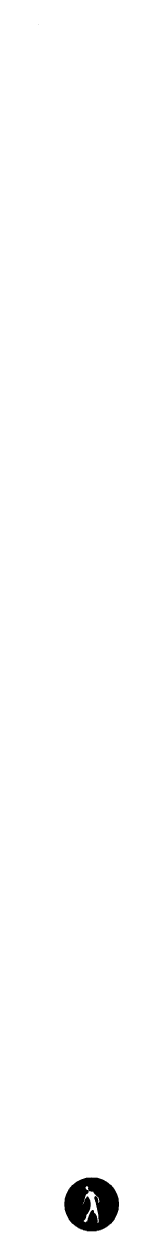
# Model space of a CAD drawing. Header units: millimetres. Extents: x -3 to 2253, y -3 to 1300.
# Drawn here: x 1917 to 1932, y 177 to 404 of the extents above; entities that cross this region are included whole.
import ezdxf

# ---------------------------------------------------------------- set-up
doc = ezdxf.new("R2010")
doc.units = ezdxf.units.MM
doc.layers.add('CYAN', color=4, linetype='Continuous')
doc.layers.add('VEILIG', color=7, linetype='Continuous')

# ---------------------------------------------------------------- blocks, each defined once
blk = doc.blocks.new('*X364')
at = {"color": 0}
for p, q in [((122.98, 247.44), (128.15, 247.44)), ((123.14, 247.54), (127.99, 247.54)), ((123.32, 247.63), (127.81, 247.63)), ((123.51, 247.73), (127.62, 247.73)), ((123.74, 247.82), (127.39, 247.82)), ((124, 247.91), (127.13, 247.91)), ((124.31, 248.01), (126.82, 248.01)), ((124.76, 248.1), (126.37, 248.1)), ((120.99, 245.19), (124.57, 245.19)), ((121.04, 245.29), (124.72, 245.29)), ((121.08, 245.38), (124.84, 245.38)), ((121.13, 245.47), (124.91, 245.47)), ((121.18, 245.57), (124.91, 245.57)), ((121.23, 245.66), (124.86, 245.66)), ((121.29, 245.76), (124.57, 245.76)), ((121.35, 245.85), (124.51, 245.85)), ((121.41, 245.94), (124.36, 245.94)), ((121.47, 246.04), (124.36, 246.04)), ((121.54, 246.13), (124.37, 246.13)), ((121.61, 246.22), (124.31, 246.22)), ((121.68, 246.32), (124.28, 246.32)), ((121.76, 246.41), (124.29, 246.41)), ((121.84, 246.51), (124.34, 246.51)), ((121.93, 246.6), (124.43, 246.6)), ((122.02, 246.69), (129.11, 246.69)), ((122.12, 246.79), (129.01, 246.79)), ((122.22, 246.88), (128.91, 246.88)), ((122.33, 246.98), (128.8, 246.98)), ((122.44, 247.07), (128.69, 247.07)), ((122.56, 247.16), (128.57, 247.16)), ((122.69, 247.26), (128.44, 247.26)), ((122.83, 247.35), (128.3, 247.35)), ((124.38, 245.94), (124.47, 245.94)), ((124.87, 246.6), (129.2, 246.6)), ((124.96, 246.51), (129.29, 246.51)), ((124.96, 246.13), (129.59, 246.13)), ((124.98, 246.04), (129.66, 246.04)), ((125, 246.41), (129.37, 246.41)), ((125, 246.22), (129.52, 246.22)), ((125.01, 246.32), (129.45, 246.32)), ((125.03, 245.94), (129.72, 245.94)), ((125.11, 245.85), (129.78, 245.85)), ((125.26, 245.76), (129.84, 245.76)), ((125.87, 245.66), (129.9, 245.66)), ((125.91, 245.57), (129.95, 245.57)), ((125.95, 245.47), (130, 245.47)), ((126.01, 245.38), (130.05, 245.38)), ((126.09, 245.29), (130.09, 245.29)), ((126.17, 245.19), (130.14, 245.19)), ((120.56, 243.22), (123.55, 243.22)), ((120.56, 243.13), (123.3, 243.13)), ((120.57, 243.41), (123.88, 243.41)), ((120.57, 243.32), (123.81, 243.32)), ((120.57, 243.04), (123.18, 243.04)), ((120.57, 242.94), (123.11, 242.94)), ((120.58, 243.6), (123.96, 243.6)), ((120.58, 243.5), (123.93, 243.5)), ((120.59, 243.69), (123.99, 243.69)), ((120.6, 243.79), (124.01, 243.79)), ((120.62, 243.88), (124.02, 243.88)), ((120.63, 243.97), (124.05, 243.97)), ((120.65, 244.07), (124.08, 244.07)), ((120.66, 244.16), (124.11, 244.16)), ((120.68, 244.26), (124.15, 244.26)), ((120.71, 244.35), (124.18, 244.35)), ((120.73, 244.44), (124.21, 244.44)), ((120.76, 244.54), (124.24, 244.54)), ((120.78, 244.63), (124.28, 244.63)), ((120.81, 244.72), (124.31, 244.72)), ((120.85, 244.82), (124.34, 244.82)), ((120.88, 244.91), (124.37, 244.91)), ((120.92, 245.01), (124.41, 245.01)), ((120.95, 245.1), (124.46, 245.1)), ((123.45, 242.94), (125.31, 242.94)), ((123.61, 243.04), (123.87, 243.04)), ((124, 243.04), (125.31, 243.04)), ((124.04, 243.13), (125.31, 243.13)), ((124.09, 243.22), (125.3, 243.22)), ((124.14, 243.32), (125.29, 243.32)), ((124.2, 243.41), (125.28, 243.41)), ((124.24, 243.5), (125.27, 243.5)), ((124.25, 243.6), (125.25, 243.6)), ((124.27, 243.69), (125.22, 243.69)), ((124.3, 243.79), (125.19, 243.79)), ((124.33, 243.88), (125.16, 243.88)), ((124.37, 243.97), (125.12, 243.97)), ((124.41, 244.07), (125.08, 244.07)), ((124.46, 244.16), (125.03, 244.16)), ((124.52, 244.26), (124.98, 244.26)), ((124.59, 244.35), (124.92, 244.35)), ((124.67, 244.44), (124.86, 244.44)), ((124.77, 244.54), (124.79, 244.54)), ((126.15, 244.35), (126.51, 244.35)), ((126.15, 244.26), (126.57, 244.26)), ((126.16, 244.44), (126.43, 244.44)), ((126.17, 244.16), (126.62, 244.16)), ((126.21, 244.54), (126.32, 244.54)), ((126.21, 244.07), (126.65, 244.07)), ((126.25, 243.97), (126.68, 243.97)), ((126.26, 245.1), (130.18, 245.1)), ((126.28, 243.88), (126.7, 243.88)), ((126.32, 243.79), (126.7, 243.79)), ((126.35, 243.69), (126.7, 243.69)), ((126.36, 245.01), (130.21, 245.01)), ((126.38, 243.6), (126.69, 243.6)), ((126.41, 243.5), (126.69, 243.5)), ((126.43, 243.41), (126.7, 243.41)), ((126.46, 244.91), (130.25, 244.91)), ((126.46, 243.32), (126.74, 243.32)), ((126.49, 243.22), (126.79, 243.22)), ((126.5, 243.13), (126.87, 243.13)), ((126.52, 243.04), (126.97, 243.04)), ((126.54, 242.94), (130.56, 242.94)), ((126.56, 244.82), (130.28, 244.82)), ((126.68, 244.72), (130.32, 244.72)), ((126.8, 244.63), (130.35, 244.63)), ((126.89, 244.54), (130.37, 244.54)), ((126.92, 244.44), (130.4, 244.44)), ((126.95, 244.35), (130.42, 244.35)), ((126.95, 243.32), (130.56, 243.32)), ((126.97, 243.41), (130.56, 243.41)), ((126.97, 243.22), (130.56, 243.22)), ((126.98, 244.26), (130.44, 244.26)), ((127, 244.16), (130.46, 244.16)), ((127.03, 244.07), (130.48, 244.07)), ((127.03, 243.13), (130.56, 243.13)), ((127.05, 243.97), (130.5, 243.97)), ((127.06, 243.88), (130.51, 243.88)), ((127.08, 243.79), (130.53, 243.79)), ((127.09, 243.69), (130.54, 243.69)), ((127.1, 243.6), (130.55, 243.6)), ((127.1, 243.5), (130.55, 243.5)), ((127.12, 243.04), (130.56, 243.04)), ((120.57, 242.85), (123.09, 242.85)), ((120.58, 242.75), (125.29, 242.75)), ((120.59, 242.66), (125.27, 242.66)), ((120.6, 242.57), (125.25, 242.57)), ((120.61, 242.47), (125.23, 242.47)), ((120.63, 242.38), (125.21, 242.38)), ((120.64, 242.29), (125.17, 242.29)), ((120.66, 242.19), (125.14, 242.19)), ((120.68, 242.1), (125.1, 242.1)), ((120.7, 242), (125.05, 242)), ((120.72, 241.91), (125, 241.91)), ((120.75, 241.82), (124.95, 241.82)), ((120.78, 241.72), (124.88, 241.72)), ((120.81, 241.63), (124.82, 241.63)), ((120.84, 241.53), (124.74, 241.53)), ((120.87, 241.44), (124.65, 241.44)), ((120.91, 241.35), (124.56, 241.35)), ((120.94, 241.25), (124.52, 241.25)), ((120.98, 241.16), (124.51, 241.16)), ((121.03, 241.07), (124.49, 241.07)), ((121.07, 240.97), (124.47, 240.97)), ((121.12, 240.88), (124.45, 240.88)), ((121.17, 240.78), (124.41, 240.78)), ((121.22, 240.69), (124.38, 240.69)), ((123.18, 242.85), (125.3, 242.85)), ((125, 240.69), (126.51, 240.69)), ((125.03, 240.78), (126.48, 240.78)), ((125.07, 240.88), (126.45, 240.88)), ((125.11, 240.97), (126.4, 240.97)), ((125.15, 241.07), (126.34, 241.07)), ((125.2, 241.16), (126.27, 241.16)), ((125.24, 241.25), (126.18, 241.25)), ((125.29, 241.35), (126.05, 241.35)), ((125.34, 241.44), (125.96, 241.44)), ((125.4, 241.53), (125.93, 241.53)), ((125.45, 241.63), (125.92, 241.63)), ((125.51, 241.72), (125.92, 241.72)), ((125.57, 241.82), (125.93, 241.82)), ((125.66, 241.91), (125.88, 241.91)), ((126.56, 242.85), (130.55, 242.85)), ((126.57, 242.75), (130.55, 242.75)), ((126.59, 242.66), (130.54, 242.66)), ((126.61, 242.57), (130.53, 242.57)), ((126.62, 242.47), (130.52, 242.47)), ((126.64, 242.38), (130.5, 242.38)), ((126.66, 242.29), (130.49, 242.29)), ((126.68, 242.19), (130.47, 242.19)), ((126.69, 242.1), (130.45, 242.1)), ((126.71, 242), (130.43, 242)), ((126.73, 241.91), (130.4, 241.91)), ((126.75, 241.82), (130.38, 241.82)), ((126.76, 241.72), (130.35, 241.72)), ((126.78, 241.63), (130.32, 241.63)), ((126.8, 241.53), (130.29, 241.53)), ((126.81, 241.44), (130.26, 241.44)), ((126.83, 241.35), (130.22, 241.35)), ((126.85, 241.25), (130.18, 241.25)), ((126.87, 241.16), (130.14, 241.16)), ((126.88, 241.07), (130.1, 241.07)), ((126.89, 240.97), (130.06, 240.97)), ((126.9, 240.88), (130.01, 240.88)), ((126.91, 240.78), (129.96, 240.78)), ((126.91, 240.69), (129.91, 240.69)), ((121.28, 240.6), (124.33, 240.6)), ((121.33, 240.5), (124.28, 240.5)), ((121.39, 240.41), (124.22, 240.41)), ((121.46, 240.32), (124.15, 240.32)), ((121.52, 240.22), (124.08, 240.22)), ((121.59, 240.13), (123.47, 240.13)), ((121.67, 240.03), (123.61, 240.03)), ((121.74, 239.94), (123.84, 239.94)), ((121.83, 239.85), (124.01, 239.85)), ((121.91, 239.75), (124.15, 239.75)), ((122, 239.66), (124.27, 239.66)), ((122.1, 239.57), (126.12, 239.57)), ((122.2, 239.47), (126.15, 239.47)), ((122.3, 239.38), (128.83, 239.38)), ((122.41, 239.28), (128.72, 239.28)), ((122.53, 239.19), (128.6, 239.19)), ((122.66, 239.1), (128.47, 239.1)), ((122.8, 239), (128.33, 239)), ((122.94, 238.91), (128.19, 238.91)), ((123.1, 238.81), (128.03, 238.81)), ((123.28, 238.72), (127.85, 238.72)), ((123.47, 238.63), (127.66, 238.63)), ((123.68, 238.53), (127.45, 238.53)), ((123.93, 238.44), (127.2, 238.44)), ((124.47, 239.66), (126.3, 239.66)), ((124.5, 239.75), (126.55, 239.75)), ((124.76, 239.85), (126.56, 239.85)), ((124.78, 239.94), (126.56, 239.94)), ((124.8, 240.03), (126.56, 240.03)), ((124.82, 240.13), (126.56, 240.13)), ((124.85, 240.22), (126.56, 240.22)), ((124.87, 240.32), (126.56, 240.32)), ((124.9, 240.41), (126.55, 240.41)), ((124.93, 240.5), (126.54, 240.5)), ((124.96, 240.6), (126.53, 240.6)), ((126.19, 239.47), (128.93, 239.47)), ((126.54, 239.57), (129.03, 239.57)), ((126.92, 240.6), (129.85, 240.6)), ((126.93, 240.5), (129.8, 240.5)), ((126.94, 240.41), (129.74, 240.41)), ((126.95, 240.32), (129.67, 240.32)), ((126.95, 240.22), (129.61, 240.22)), ((126.96, 240.13), (129.54, 240.13)), ((126.97, 240.03), (129.46, 240.03)), ((126.97, 239.94), (129.38, 239.94)), ((127, 239.85), (129.3, 239.85)), ((127.03, 239.75), (129.22, 239.75)), ((127.05, 239.66), (129.13, 239.66)), ((124.24, 238.35), (126.89, 238.35)), ((124.64, 238.25), (126.49, 238.25))]:
    blk.add_line(p, q, dxfattribs=at)
blk = doc.blocks.new('0907D')
at = {"layer": 'VEILIG'}
blk.add_lwpolyline([(12.03, -0.99), (12.03, -0.99, 1.591889)], format="xyb", dxfattribs=at)
blk.add_lwpolyline([(20.86, -221.1, -0.089746), (21.13, -220.89, 0.078461), (21.3, -220.77, 0.738575), (21.13, -220.45, -0.174233), (21.06, -220.44, -0.223827), (20.93, -220.28, 0.223827), (20.87, -220.2, 0.436448), (20.82, -220.22, -0.761078), (20.8, -220.21, -0.099581), (20.8, -220.12, 0.269153), (20.76, -219.97, -0.234521), (20.71, -219.82, -0.516473), (21.26, -219.54, -0.230017), (21.44, -219.78, -0.168174), (21.41, -219.99, 0.168174), (21.4, -220.06, 0.230017), (21.64, -220.39, 0.168174), (22.14, -220.46, -0.168174), (22.28, -220.48, -0.230017), (22.34, -220.56, 0.12808), (22.45, -220.79, 0.061314), (23.27, -221.56, -0.152327), (23.33, -221.65, -0.070137), (23.54, -222.69, -0.53878), (23.46, -222.75, 0.53878), (23.38, -222.81, 0.223894), (23.55, -223.12, -0.602167), (23.54, -223.19, -0.248309), (23.47, -223.18, -0.078525), (23.22, -222.93, -0.197541), (23.13, -222.55, 0.275482), (22.76, -221.63, 0.526178), (22.61, -221.68, 0.169498), (22.62, -222.05, -0.03479), (22.92, -222.96), (23.31, -225.07, -0.004891), (23.41, -226.22, 0.085848), (23.43, -226.29, -0.033792), (23.46, -226.38, -0.018083), (23.49, -226.48, -0.472578), (23.42, -226.57, 0.045071), (22.77, -226.63, 0.093828), (22.65, -226.68, -0.291841), (22.56, -226.68, -0.548178), (22.56, -226.59, -0.1061), (22.92, -226.46, 0.364739), (22.99, -226.38, 0.002012), (23, -226.01, 0.067105), (22.93, -225.44, 0.193878), (22.47, -224.81, -0.188307), (22.37, -224.67, -0.120388), (22.36, -224.41, 0.694648), (22.11, -224.25, 0.084589), (21.99, -224.38, 0.096448), (21.21, -226.27, 0.023416), (21.19, -226.37, -0.416877), (21.15, -226.41, -0.127015), (21.04, -226.37, 0.509316), (20.94, -226.4, -0.018057), (20.9, -226.52, -0.521025), (20.76, -226.55, 0.113171), (19.94, -226.1, -0.900817), (19.95, -226, 0.035052), (20.38, -226, 0.199366), (20.52, -225.93, 0.15558), (20.95, -224.93, -0.185816), (21.02, -224.79, 0.391929), (21.21, -221.62, 0.190529), (20.67, -222.72, 0.070336), (20.42, -223.17, -1.11108), (20.33, -223.18, 0.17771), (20.24, -223.07, 0.158294), (20.17, -223.07, 0.074973), (20.02, -223.15, -0.116932), (19.67, -223.29, 0.330113), (19.6, -223.36, -0.862224), (19.52, -223.36, -0.239133), (19.6, -223.15, -0.189575), (20.1, -222.93, 0.220188), (20.24, -222.86, 0.158774), (20.45, -222.29)], format="xyb", close=True, dxfattribs=at)
blk.add_circle((22, -223), 5, dxfattribs=at)
at = {"layer": 'CYAN'}
blk.add_blockref('*X364', (-103.56, -466.17), dxfattribs=at)

msp = doc.modelspace()

# ---------------------------------------------------------------- block references
msp.add_blockref('0907D', (1905, 405))

doc.saveas('drawing.dxf')
